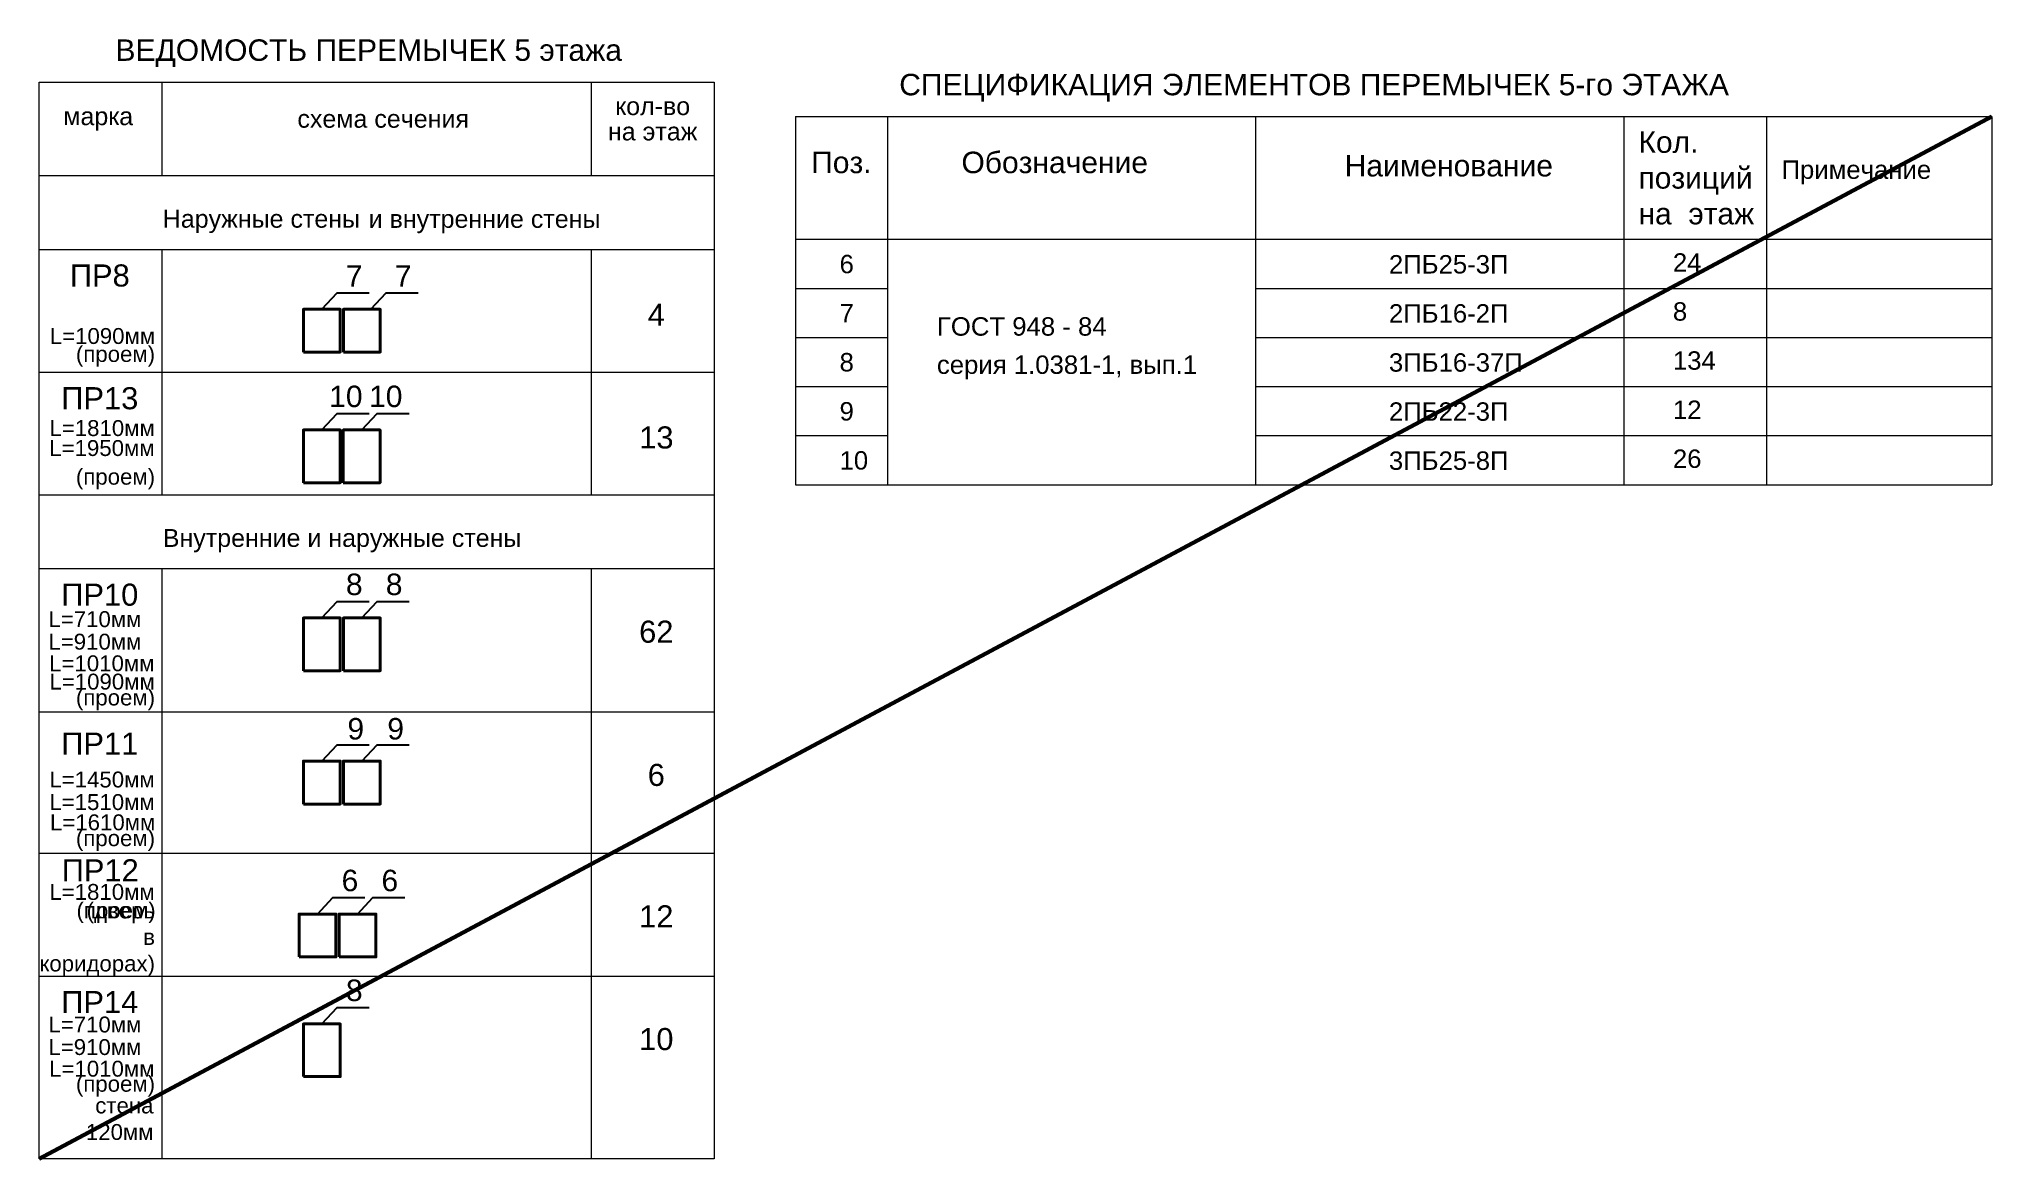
# Model space of a CAD drawing. Header units: inches. Extents: x -407541 to 6688123, y -998590 to 1205599.
# Drawn here: x 335845 to 367670, y 260989 to 279241 of the extents above; entities that cross this region are included whole.
import ezdxf

# ---------------------------------------------------------------- set-up
doc = ezdxf.new("R2010")
doc.units = ezdxf.units.IN
doc.header["$MEASUREMENT"] = 0
for name, color, linetype, lineweight in [('A-SCHD-TABL-BIGTEXT', 40, 'Continuous', 30), ('A-SCHD-TABL-slim', 144, 'Continuous', 15), ('A-SCHD-TABL-TEXT', 6, 'Continuous', 30), ("For_layout's_0.2", 7, 'Continuous', 20), ("For_layout's_текст", 7, 'Continuous', 18), ('МОНОЛИТ', 5, 'Continuous', 40), ('Перемычки', 21, 'Continuous', 13), ('размер внутр', 142, 'Continuous', 5), ('Текст', 7, 'Continuous', 18)]:
    doc.layers.add(name, color=color, linetype=linetype, lineweight=lineweight)
doc.styles.get("Standard").update_dxf_attribs({"font": 'arial.ttf'})
doc.styles.add('Times', font='times.ttf')

msp = doc.modelspace()

# ---------------------------------------------------------------- texts
at = {"layer": 'A-SCHD-TABL-BIGTEXT'}
for s, p in [('ВЕДОМОСТЬ ПЕРЕМЫЧЕК 5 этажа', (337089.8, 278886.2)), ('СПЕЦИФИКАЦИЯ ЭЛЕМЕНТОВ ПЕРЕМЫЧЕК 5-го ЭТАЖА', (349862.7, 278324.5))]:
    msp.add_text(s, height=350, dxfattribs=at).set_placement(p)
at = {"layer": 'A-SCHD-TABL-TEXT', "color": 3, "char_height": 350, "width": 1000, "attachment_point": 9}
for insert in [(341117.5, 275205.9), (341916.5, 275205.9)]:
    msp.add_mtext('{\\fArial|b0|i0|c0|p34;7}', dxfattribs=dict(at, insert=insert))
at = {"layer": 'A-SCHD-TABL-TEXT', "char_height": 350, "width": 1000, "attachment_point": 9}
for s, insert in [('{\\fArial|b0|i0|c0|p34;10}', (341117, 273237.5)), ('{\\fArial|b0|i0|c0|p34;10}', (341767, 273237.5)), ('{\\fArial|b0|i0|c0|p34;8}', (341117.5, 270174)), ('{\\fArial|b0|i0|c0|p34;8}', (341767.5, 270174)), ('{\\fArial|b0|i0|c0|p34;9}', (341142.2, 267820.3)), ('{\\fArial|b0|i0|c0|p34;9}', (341792.2, 267820.3)), ('{\\fArial|b0|i0|c0|p34;6}', (341047, 265347.6)), ('{\\fArial|b0|i0|c0|p34;6}', (341697, 265347.6)), ('{\\fArial|b0|i0|c0|p34;8}', (341117.5, 263557.4))]:
    msp.add_mtext(s, dxfattribs=dict(at, insert=insert))
at = {"layer": "For_layout's_0.2", "lineweight": -2, "insert": (361909.6, 277737.3), "char_height": 350, "width": 1966.71, "attachment_point": 1}
msp.add_mtext('{\\fArial|b0|i0|c204|p34;Кол. позиций на  этаж}', dxfattribs=at)
at = {"layer": "For_layout's_0.2", "width": 1500, "attachment_point": 5}
for s, insert, char_height in [('{\\fArial|b0|i0|c204|p34;Поз.}', (348920, 277228.1), 350), ('{\\fArial|b0|i0|c204|p34;Обозначение}', (352396.5, 277228.1), 350), ('{\\fArial|b0|i0|c204|p34;Наименование}', (358818.7, 277174.5), 350), ('{\\fArial|b0|i0|c204|p34;Примечание}', (365460.2, 277067.6), 300)]:
    msp.add_mtext(s, dxfattribs=dict(at, insert=insert, char_height=char_height))
at = {"layer": "For_layout's_текст", "char_height": 300, "width": 5370.37, "attachment_point": 4}
for s, insert in [('{\\fArial|b0|i0|c204|p34;6}', (348890.3, 275572.2)), ('{\\fArial|b0|i0|c204|p34;2ПБ25-3П}', (357842.5, 275568.1)), ('{\\fArial|b0|i0|c204|p34;24}', (362470.7, 275599.7)), ('{\\fArial|b0|i0|c204|p34;7}', (348890.3, 274772.2)), ('{\\fArial|b0|i0|c204|p34;ГОСТ 948 - 84}', (350476.6, 274555.1)), ('{\\fArial|b0|i0|c204|p34;2ПБ16-2П}', (357842.5, 274768.1)), ('{\\fArial|b0|i0|c204|p34;8}', (362470.7, 274799.7)), ('{\\fArial|b0|i0|c204|p34;8}', (348890.3, 273972.2)), ('{\\fArial|b0|i0|c204|p34;серия 1.0381-1, вып.1}', (350476.6, 273888.9)), ('{\\fArial|b0|i0|c204|p34;3ПБ16-37П}', (357842.5, 273968.1)), ('{\\fArial|b0|i0|c204|p34;134}', (362470.7, 273999.7)), ('{\\fArial|b0|i0|c204|p34;9}', (348890.3, 273172.2)), ('{\\fArial|b0|i0|c204|p34;2ПБ22-3П}', (357842.5, 273168.1)), ('{\\fArial|b0|i0|c204|p34;12}', (362470.7, 273199.7)), ('{\\fArial|b0|i0|c204|p34;10}', (348890.3, 272372.2)), ('{\\fArial|b0|i0|c204|p34;3ПБ25-8П}', (357842.5, 272368.1)), ('{\\fArial|b0|i0|c204|p34;26}', (362470.7, 272399.7))]:
    msp.add_mtext(s, dxfattribs=dict(at, insert=insert))
at = {"layer": 'Перемычки', "char_height": 360, "width": 2400, "attachment_point": 2, "rotation": 359.99787}
for s, insert in [('{\\fArial|b0|i0|c204|p34;ПР8}', (336834.3, 275567.8)), ('{\\fArial|b0|i0|c204|p34;ПР13}', (336834.3, 273567.8)), ('{\\fArial|b0|i0|c204|p34;ПР10}', (336834.3, 270365.4)), ('{\\fArial|b0|i0|c204|p34;ПР11}', (336834.3, 267938.9)), ('{\\fArial|b0|i0|c204|p34;ПР12}', (336841.5, 265873.3)), ('{\\fArial|b0|i0|c204|p34;ПР14}', (336834.3, 263725.2))]:
    msp.add_mtext(s, dxfattribs=dict(at, insert=insert))
at = {"layer": 'Перемычки', "color": 6, "char_height": 360, "width": 2400, "attachment_point": 2, "rotation": 359.99787}
for s, insert in [('{\\fArial|b0|i0|c204|p34;4}', (345904.6, 274928.1)), ('{\\fArial|b0|i0|c204|p34;13}', (345904.6, 272928.1)), ('{\\fArial|b0|i0|c204|p34;62}', (345903.8, 269762.9)), ('{\\fArial|b0|i0|c204|p34;6}', (345903.8, 267428.4)), ('{\\fArial|b0|i0|c204|p34;12}', (345903.8, 265122.7)), ('{\\fArial|b0|i0|c204|p34;10}', (345903.8, 263122.7))]:
    msp.add_mtext(s, dxfattribs=dict(at, insert=insert))
at = {"layer": 'Текст', "char_height": 291.6, "attachment_point": 5, "line_spacing_factor": 0.85, "style": 'Times'}
for s, insert, width in [('{\\fArial|b0|i0|c204|p34;кол-во на этаж}', (345844.8, 277939.8), 1500), ('{\\fArial|b0|i0|c204|p34;марка}', (336808.8, 277939.8), 2000), ('{\\fArial|b0|i0|c204|p34;схема сечения}', (341452.8, 277939.8), 5000), ('{\\fArial|b0|i0|c204|p34;Наружные стены}', (339468.4, 276268.4), 9948.869), ('{\\fArial|b0|i0|c204|p34;и внутренние стены}', (343105, 276266.1), 9948.869), ('{\\fArial|b0|i0|c204|p34;Внутренние и наружные стены}', (340783.2, 271066), 9948.869)]:
    msp.add_mtext(s, dxfattribs=dict(at, insert=insert, width=width))
at = {"layer": 'Текст', "char_height": 259.2, "attachment_point": 9, "style": 'Times'}
for s, insert, width in [('{\\fArial|b0|i0|c204|p34;L=1090мм}', (337735.4, 274268.2), 1387.489), ('{\\fArial|b0|i0|c204|p34;(проем)}', (337735.4, 273900.6), 1387.489), ('{\\fArial|b0|i0|c204|p34;L=1810мм}', (337730.1, 272767.6), 1427.481), ('{\\fArial|b0|i0|c204|p34;L=1950мм}', (337727.3, 272442.1), 1387.489), ('{\\fArial|b0|i0|c204|p34;(проем)}', (337735.4, 271900.6), 1387.489), ('{\\fArial|b0|i0|c204|p34;L=710мм}', (337511.8, 269653.8), 1387.489), ('{\\fArial|b0|i0|c204|p34;L=910мм}', (337511.8, 269286.1), 1387.489), ('{\\fArial|b0|i0|c204|p34;L=1010мм}', (337725, 268933.6), 1387.489), ('{\\fArial|b0|i0|c204|p34;L=1090мм}', (337729.9, 268635.4), 1387.489), ('{\\fArial|b0|i0|c204|p34;(проем)}', (337735.4, 268302), 1387.489), ('{\\fArial|b0|i0|c204|p34;L=1450мм}', (337728.8, 267039.7), 1387.489), ('{\\fArial|b0|i0|c204|p34;L=1510мм}', (337728.8, 266672.1), 1387.489), ('{\\fArial|b0|i0|c204|p34;L=1610мм}', (337738.8, 266341.9), 1387.489), ('{\\fArial|b0|i0|c204|p34;(проем)}', (337735.4, 266009), 1387.489), ('{\\fArial|b0|i0|c204|p34;L=1810мм}', (337728.8, 265207.5), 1387.489), ('{\\fArial|b0|i0|c204|p34;(дверь в коридорах)}', (337734.4, 263967.2), 1389.773), ('{\\fArial|b0|i0|c204|p34;(проем)}', (337745.1, 264833.1), 1387.489), ('{\\fArial|b0|i0|c204|p34;L=710мм}', (337511.8, 263046.7), 1387.489), ('{\\fArial|b0|i0|c204|p34;L=910мм}', (337511.8, 262679.1), 1387.489), ('{\\fArial|b0|i0|c204|p34;L=1010мм}', (337725, 262326.5), 1387.489), ('{\\fArial|b0|i0|c204|p34;(проем)}', (337735.4, 262006.2), 1387.489), ('{\\fArial|b0|i0|c204|p34;стена 120мм}', (337709.9, 261294.8), 1529.357)]:
    msp.add_mtext(s, dxfattribs=dict(at, insert=insert, width=width))

# ---------------------------------------------------------------- linework, layer by layer
at = {"linetype": 'ByBlock'}
for points in [[(340453.8, 274838.9), (340704.8, 275105.9), (341224.8, 275105.9)], [(341252.8, 274838.9), (341503.8, 275105.9), (342023.8, 275105.9)], [(340453.3, 272870.5), (340704.3, 273137.5), (341224.3, 273137.5)], [(341103.3, 272870.5), (341354.3, 273137.5), (341874.3, 273137.5)], [(340453.8, 269807), (340704.8, 270074), (341224.8, 270074)], [(341103.8, 269807), (341354.8, 270074), (341874.8, 270074)], [(340453.8, 267472.5), (340704.8, 267739.5), (341224.8, 267739.5)], [(341103.8, 267472.5), (341354.8, 267739.5), (341874.8, 267739.5)], [(340383.3, 264980.6), (340634.3, 265247.6), (341154.3, 265247.6)], [(341033.3, 264980.6), (341284.3, 265247.6), (341804.3, 265247.6)], [(340453.8, 263190.4), (340704.8, 263457.4), (341224.8, 263457.4)]]:
    msp.add_lwpolyline(points, dxfattribs=at)
at = {"layer": 'A-SCHD-TABL-slim'}
for p, q in [((348170, 275178.1), (349670, 275178.1)), ((355670, 275178.1), (367670, 275178.1)), ((348170, 274378.1), (349670, 274378.1)), ((355670, 274378.1), (367670, 274378.1)), ((348170, 273578.1), (349670, 273578.1)), ((355670, 273578.1), (367670, 273578.1)), ((348170, 272778.1), (349670, 272778.1)), ((355670, 272778.1), (367670, 272778.1)), ((348170, 271978.1), (355670, 271978.1)), ((355670, 271978.1), (367670, 271978.1))]:
    msp.add_line(p, q, dxfattribs=at)
for points in [[(346844.8, 275807.4), (335844.8, 275807.4)], [(346844.8, 275807.4), (335844.8, 275807.4)], [(346844.8, 273807.4), (335844.8, 273807.4)], [(346844.8, 271807.4), (335844.8, 271807.4)], [(346844.8, 270604.9), (335844.8, 270604.9)], [(346844.8, 268270.4), (335844.8, 268270.4)], [(346844.8, 265964.7), (335844.8, 265964.7)], [(346844.8, 263964.7), (335844.8, 263964.7)], [(346844.8, 260988.8), (335844.8, 260988.8)]]:
    msp.add_lwpolyline(points, dxfattribs=at)
at = {"layer": 'МОНОЛИТ'}
for points in [[(340153.8, 274138.9), (340753.8, 274138.9), (340753.8, 274838.9), (340153.8, 274838.9)], [(340803.8, 274138.9), (341403.8, 274138.9), (341403.8, 274838.9), (340803.8, 274838.9)], [(340153.3, 272010.5), (340753.3, 272010.5), (340753.3, 272870.5), (340153.3, 272870.5)], [(340803.3, 272010.5), (341403.3, 272010.5), (341403.3, 272870.5), (340803.3, 272870.5)], [(340153.8, 268947), (340753.8, 268947), (340753.8, 269807), (340153.8, 269807)], [(340803.8, 268947), (341403.8, 268947), (341403.8, 269807), (340803.8, 269807)], [(340153.8, 266772.5), (340753.8, 266772.5), (340753.8, 267472.5), (340153.8, 267472.5)], [(340803.8, 266772.5), (341403.8, 266772.5), (341403.8, 267472.5), (340803.8, 267472.5)], [(340083.3, 264280.6), (340683.3, 264280.6), (340683.3, 264980.6), (340083.3, 264980.6)], [(340733.3, 264280.6), (341333.3, 264280.6), (341333.3, 264980.6), (340733.3, 264980.6)], [(340153.8, 262330.4), (340753.8, 262330.4), (340753.8, 263190.4), (340153.8, 263190.4)]]:
    msp.add_lwpolyline(points, close=True, dxfattribs=at)
at = {"layer": 'размер внутр', "color": 3, "lineweight": 60}
msp.add_line((335844.8, 260988.8), (367670, 277978.1), dxfattribs=at)
at = {"layer": 'Текст'}
for p, q in [((335844.8, 278539.8), (346844.8, 278539.8)), ((348170, 277978.1), (348170, 271978.1)), ((348170, 277978.1), (367670, 277978.1)), ((349670, 277978.1), (349670, 271978.1)), ((355670, 277978.1), (355670, 271978.1)), ((361670, 277978.1), (361670, 271978.1)), ((363993.8, 277978.1), (363993.8, 271978.1)), ((367670, 277978.1), (367670, 271978.1)), ((348170, 275978.1), (367670, 275978.1))]:
    msp.add_line(p, q, dxfattribs=at)
for points in [[(335844.8, 260988.8), (335844.8, 278539.8)], [(337844.8, 278539.8), (337844.8, 277009.8)], [(344844.8, 278539.8), (344844.8, 277009.8)], [(346844.8, 278539.8), (346844.8, 260988.8)], [(346844.8, 277009.8), (335844.8, 277009.8)], [(337844.8, 275807.4), (337844.8, 271807.4)], [(344844.8, 275807.4), (344844.8, 271807.4)], [(337844.8, 270604.9), (337844.8, 267807.4)], [(344844.8, 270604.9), (344844.8, 267807.4)], [(337844.8, 267807.4), (337844.8, 266152.5)], [(344844.8, 267807.4), (344844.8, 266174.9)], [(337844.8, 266174.9), (337844.8, 260988.8)], [(344844.8, 266174.9), (344844.8, 260988.8)]]:
    msp.add_lwpolyline(points, dxfattribs=at)

msp.set_redraw_order([(e.dxf.handle, doc.entitydb.next_handle()) for e in msp.query("TEXT MTEXT ATTDEF DIMENSION ARC_DIMENSION")])  # texts and dimensions are drawn at this point

doc.saveas('drawing.dxf')
